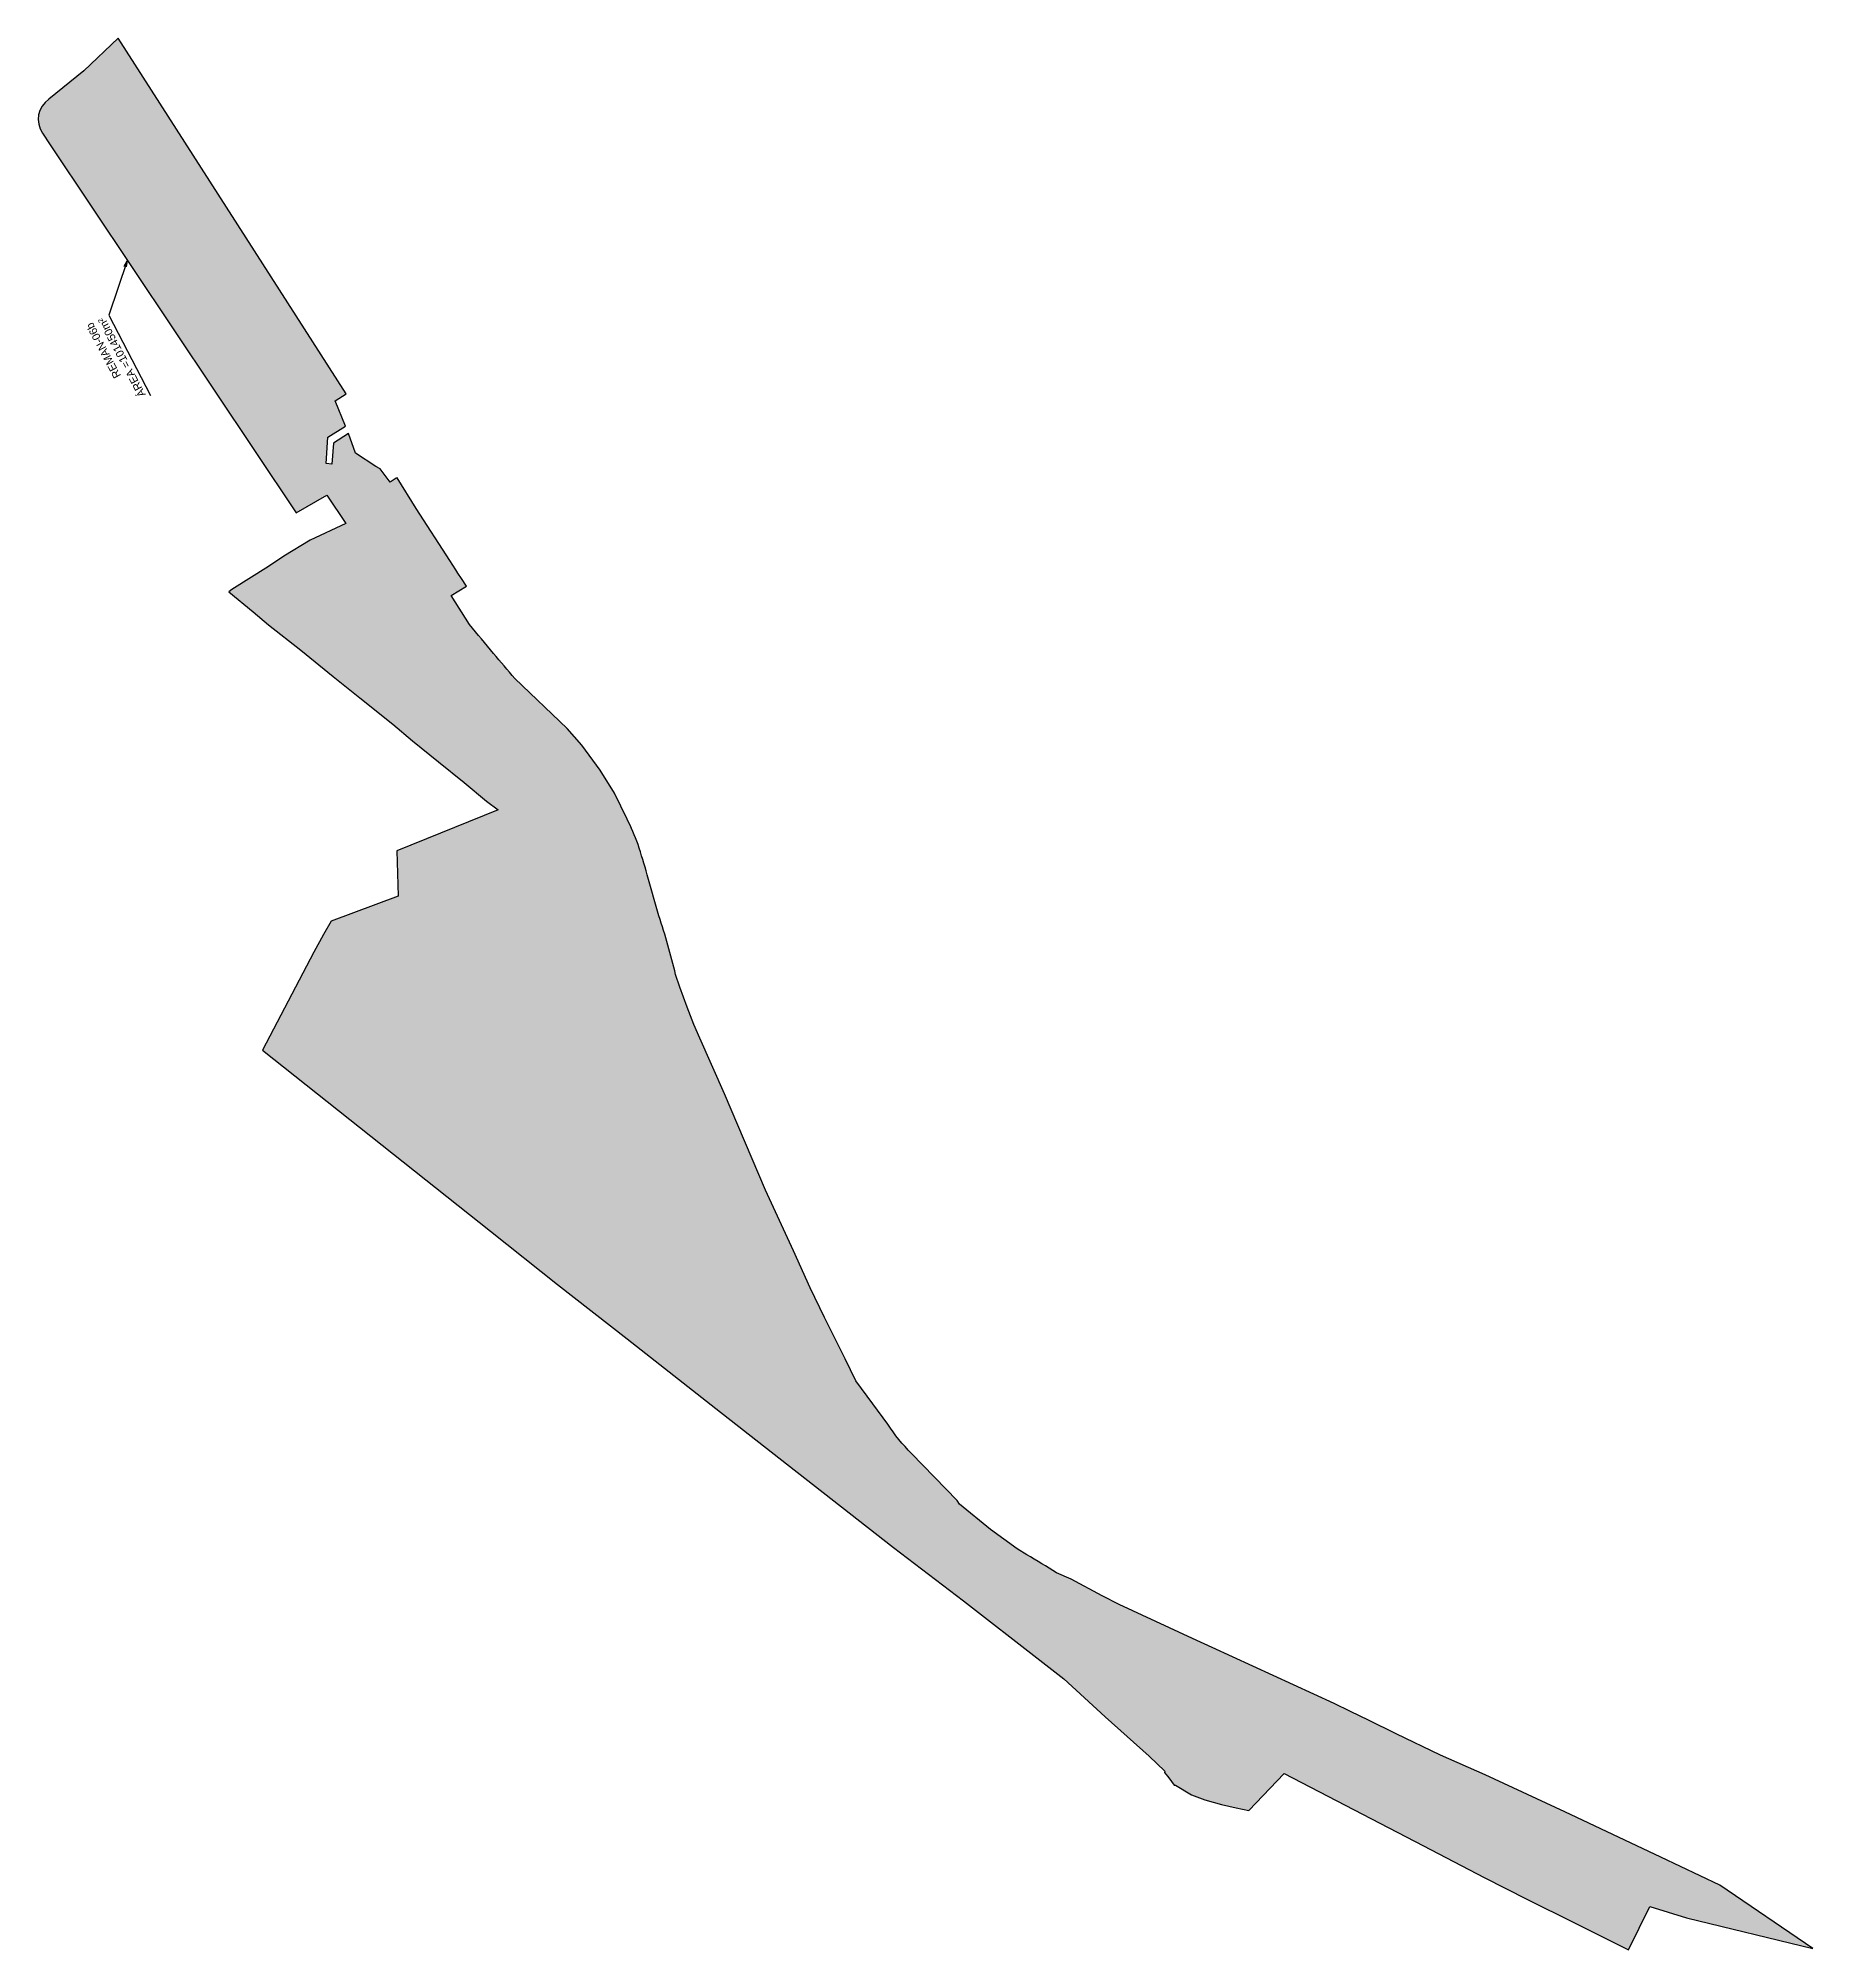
# Model space of a CAD drawing. Header units: metres. Extents: x 287051 to 328239, y 7396995 to 7466021.
# Drawn here: x 308049 to 308957, y 7432836 to 7433814 of the extents above; entities that cross this region are included whole.
import ezdxf

# ---------------------------------------------------------------- set-up
doc = ezdxf.new("R2010")
doc.units = ezdxf.units.M
doc.header["$LTSCALE"] = 10
doc.layers.add('_ÁREA REMANESCENTE', color=7, linetype='Continuous', lineweight=25, true_color=0xdb00db)
doc.layers.add('U-HZ-TEXTO-DESAP', color=2, linetype='Continuous')
doc.styles.add('ARIAL', font='arial.ttf')
doc.styles.add('DIM', font='arial.ttf', dxfattribs={"width": 0.8})
doc.dimstyles.new('U-1_2000', dxfattribs={"dimscale": 2, "dimtxt": 1.5, "dimasz": 0.75, "dimexe": 0.75, "dimexo": 0.75, "dimgap": 0.25, "dimtad": 1, "dimzin": 4, "dimtxsty": 'DIM', "dimblk": 'ARCHTICK', "dimcen": 0.7, "dimdle": 0.75, "dimclrd": 256, "dimclre": 256, "dimclrt": 256, "dimaunit": 1, "dimadec": 3, "dimazin": 2, "dimtfac": 1, "dimtofl": 0, "dimtmove": 0, "dimatfit": 3, "dimldrblk": 'CLOSEDBLANK', "dimfxl": 0, "dimtolj": 1, "dimtzin": 0, "dimlwd": -1, "dimlwe": -1, "dimarcsym": 0})

msp = doc.modelspace()

# ---------------------------------------------------------------- texts
at = {"layer": 'U-HZ-TEXTO-DESAP', "color": 2, "linetype": 'Continuous', "lineweight": -3, "insert": (308147.8, 7433550.57), "char_height": 4, "width": 137.3774, "attachment_point": 7, "rotation": 117.9553, "style": 'ARIAL'}
msp.add_mtext('\\pi137.38;{\\C256;\\P\\pi106.68;REMAN-06b\\P\\pi92.275;ÁREA =101450m²}', dxfattribs=at)

# ---------------------------------------------------------------- blocks, each defined once
blk = doc.blocks.new('_ArchTick')
at = {"color": 0, "linetype": 'ByBlock', "const_width": 0.15}
blk.add_lwpolyline([(-0.5, -0.5), (0.5, 0.5)], dxfattribs=at)

# ---------------------------------------------------------------- hatches: boundary and pattern name
at = {"layer": '_ÁREA REMANESCENTE'}
h = msp.add_hatch(dxfattribs=at)
h.set_pattern_fill('ANGLE', color=256, scale=0.5)
h.set_pattern_definition([(116.050318, (338658.9906, 7404713.728), (-3.13769244, -1.5337674), [2.54, -0.9525]), (206.050318, (338658.9906, 7404713.728), (1.5337674, -3.13769244), [2.54, -0.9525])])
h.paths.add_polyline_path([(308435.71, 7433193.74), (308421.53, 7433224.87), (308400.54, 7433274.19), (308387.8, 7433302.69), (308384.71, 7433309.69), (308381.37, 7433318.54), (308377.65, 7433328.68), (308375.47, 7433335.12, 0.022326), (308366.93, 7433365.18), (308360.99, 7433386.27, 0.008991), (308356.25, 7433401.79, 0.015238), (308350.69, 7433414.75), (308344.28, 7433427.93), (308336.92, 7433439.79), (308327.55, 7433452.65), (308319.95, 7433461.04), (308293.26, 7433486.69, -0.001875), (308282.26, 7433499.53, 0.001052), (308270.1, 7433514.31), (308260.62, 7433529.14), (308268.41, 7433533.92), (308264.11, 7433540.65), (308262.96, 7433542.35), (308260.01, 7433547.06), (308242.77, 7433573.64), (308232.95, 7433589.42), (308232.55, 7433589.21), (308232.06, 7433588.9), (308229.39, 7433587.22), (308224.32, 7433593.91), (308222.16, 7433595.27), (308211.75, 7433601.97), (308208.2, 7433612.07), (308200.48, 7433607.19), (308199.68, 7433596.46), (308196.73, 7433596.66), (308197.61, 7433610.12), (308206.64, 7433615.83), (308201.23, 7433628.81), (308206.91, 7433632.45), (308090.26, 7433814.37), (308072.77, 7433797.63), (308053.36, 7433781.97, 0.369704), (308051.56, 7433765.81), (308055.52, 7433759.89), (308181.41, 7433571.5), (308197.04, 7433580.48), (308206.7, 7433566.02), (308188.47, 7433557.56), (308175.03, 7433549.3), (308167.24, 7433543.98), (308148.42, 7433532.18), (308146.87, 7433530.97), (308159.29, 7433520.83), (308167.2, 7433514.21), (308183.7, 7433501.16), (308200.36, 7433487.79), (308213.95, 7433476.77), (308230.72, 7433463.36), (308240.93, 7433454.8), (308254.13, 7433444.05), (308267.33, 7433433.53), (308278.77, 7433423.99), (308284.63, 7433419.47), (308232.83, 7433398.49), (308233.54, 7433375.33), (308199.32, 7433362.53), (308195.36, 7433355.63), (308190.37, 7433346.68), (308164.18, 7433296.49), (308280.72, 7433203.82), (308314.99, 7433176.6), (308350.7, 7433148.68), (308396.1, 7433113.12), (308424.35, 7433090.88), (308487.02, 7433041.96), (308522.78, 7433014.69), (308561.84, 7432984.26), (308574.02, 7432974.71), (308595.19, 7432955.27), (308617.74, 7432935.16), (308625.78, 7432927.48), (308625.65, 7432926.77), (308627.8, 7432924.11), (308629.96, 7432921.02), (308639.42, 7432915.3), (308646.22, 7432912.87), (308654.71, 7432910.47), (308662.21, 7432908.63), (308668.81, 7432907.27), (308686.86, 7432926.31), (308758.14, 7432889.31), (308789.1, 7432873.13), (308811.29, 7432861.72), (308834.94, 7432849.93), (308862.99, 7432836.06), (308873.83, 7432858.18), (308892.64, 7432852.43), (308957.19, 7432836.72), (308957.23, 7432836.77), (308909.73, 7432869.14), (308879.53, 7432883.48), (308830.44, 7432906.67), (308789.67, 7432925.67), (308766.77, 7432935.64), (308744.16, 7432946.6), (308729.87, 7432953.56), (308720.77, 7432957.94), (308712.41, 7432962.03), (308649.9, 7432990.74), (308639.93, 7432995.35), (308602.38, 7433012.71), (308593.63, 7433017.24), (308577.88, 7433025.66), (308570.37, 7433029.05, -0.002137), (308555.19, 7433038.25), (308550.27, 7433041.24), (308543.44, 7433046.16), (308536.62, 7433051.08), (308520.76, 7433064.16), (308519.57, 7433066.06), (308496.2, 7433090.12, -0.054759), (308484.01, 7433105.05), (308476.29, 7433115.55), (308467.71, 7433127.2), (308462.15, 7433138.47), (308457.1, 7433148.68), (308451.71, 7433159.61), (308444.29, 7433174.9)])

# ---------------------------------------------------------------- linework, layer by layer
at = {"layer": '_ÁREA REMANESCENTE', "flags": 128}
msp.add_lwpolyline([(308400.54, 7433274.19), (308387.8, 7433302.69), (308384.71, 7433309.69), (308381.37, 7433318.54), (308377.65, 7433328.68), (308375.47, 7433335.12, 0.022326), (308366.93, 7433365.18), (308360.99, 7433386.27, 0.008991), (308356.25, 7433401.79, 0.015238), (308350.69, 7433414.75), (308344.28, 7433427.93), (308336.92, 7433439.79), (308327.55, 7433452.65), (308319.95, 7433461.04), (308293.26, 7433486.69, -0.001875), (308282.26, 7433499.53, 0.001052), (308270.1, 7433514.31), (308260.62, 7433529.14), (308268.41, 7433533.92), (308265.87, 7433537.89), (308264.11, 7433540.65), (308262.96, 7433542.35), (308260.01, 7433547.06), (308242.77, 7433573.64), (308232.95, 7433589.42), (308232.55, 7433589.21), (308232.06, 7433588.9), (308229.39, 7433587.22), (308224.32, 7433593.91), (308222.16, 7433595.27), (308211.75, 7433601.97), (308208.2, 7433612.07), (308200.48, 7433607.19), (308199.68, 7433596.46), (308196.73, 7433596.66), (308197.61, 7433610.12), (308206.64, 7433615.83), (308201.23, 7433628.81), (308206.91, 7433632.45), (308090.26, 7433814.37), (308072.77, 7433797.63), (308054.78, 7433783.11, 0.411861), (308051.56, 7433765.81), (308055.52, 7433759.89), (308181.41, 7433571.5), (308197.04, 7433580.48), (308206.7, 7433566.02), (308188.47, 7433557.56), (308175.03, 7433549.3), (308167.24, 7433543.98), (308148.42, 7433532.18), (308146.87, 7433530.97), (308159.29, 7433520.83), (308167.2, 7433514.21), (308183.7, 7433501.16), (308200.36, 7433487.79), (308213.95, 7433476.77), (308230.72, 7433463.36), (308240.93, 7433454.8), (308254.13, 7433444.05), (308267.33, 7433433.53), (308278.77, 7433423.99), (308284.63, 7433419.47), (308232.83, 7433398.49), (308233.54, 7433375.33), (308199.32, 7433362.53), (308195.36, 7433355.63), (308190.37, 7433346.68), (308164.18, 7433296.49), (308280.72, 7433203.82), (308314.99, 7433176.6), (308350.7, 7433148.68), (308396.1, 7433113.12), (308424.35, 7433090.88), (308487.02, 7433041.96), (308522.78, 7433014.69), (308561.84, 7432984.26), (308574.02, 7432974.71), (308595.19, 7432955.27), (308617.74, 7432935.16), (308625.78, 7432927.48), (308625.65, 7432926.77), (308627.8, 7432924.11), (308630.52, 7432920.22), (308631.23, 7432920.25), (308639.42, 7432915.3), (308646.22, 7432912.87), (308654.71, 7432910.47), (308662.21, 7432908.63), (308668.81, 7432907.27), (308686.86, 7432926.31), (308758.14, 7432889.31), (308789.1, 7432873.13), (308811.29, 7432861.72), (308834.94, 7432849.93), (308862.99, 7432836.06), (308873.83, 7432858.18), (308892.64, 7432852.43), (308957.19, 7432836.72), (308957.23, 7432836.77), (308909.73, 7432869.14), (308909.73, 7432869.14), (308879.53, 7432883.48), (308830.44, 7432906.67), (308789.67, 7432925.67), (308766.77, 7432935.64), (308744.16, 7432946.6), (308729.87, 7432953.56), (308720.77, 7432957.94), (308712.41, 7432962.03), (308649.9, 7432990.74), (308639.93, 7432995.35), (308602.38, 7433012.71), (308593.63, 7433017.24), (308577.88, 7433025.66), (308570.37, 7433029.05, -0.002137), (308555.19, 7433038.25), (308550.27, 7433041.24), (308543.44, 7433046.16), (308536.62, 7433051.08), (308520.76, 7433064.16), (308519.57, 7433066.06), (308519.57, 7433066.06), (308496.2, 7433090.12, -0.054759), (308484.01, 7433105.05), (308476.29, 7433115.55), (308467.71, 7433127.2), (308462.15, 7433138.47), (308457.1, 7433148.68), (308451.71, 7433159.61), (308444.29, 7433174.9), (308435.71, 7433193.74), (308421.53, 7433224.87), (308400.54, 7433274.19)], format="xyb", dxfattribs=at)

msp.set_redraw_order([(e.dxf.handle, doc.entitydb.next_handle()) for e in msp.query("TEXT MTEXT ATTDEF DIMENSION ARC_DIMENSION")])  # texts and dimensions are drawn at this point

# ---------------------------------------------------------------- leaders
at = {"layer": 'U-HZ-TEXTO-DESAP', "color": 2, "linetype": 'Continuous', "lineweight": -3}
msp.add_leader([(308094.85, 7433700.44), (308085.51, 7433672.56), (308106.78, 7433631.55)], dimstyle='U-1_2000', override={"dimscale": 1, "dimasz": 3}, dxfattribs=at)

doc.saveas('drawing.dxf')
